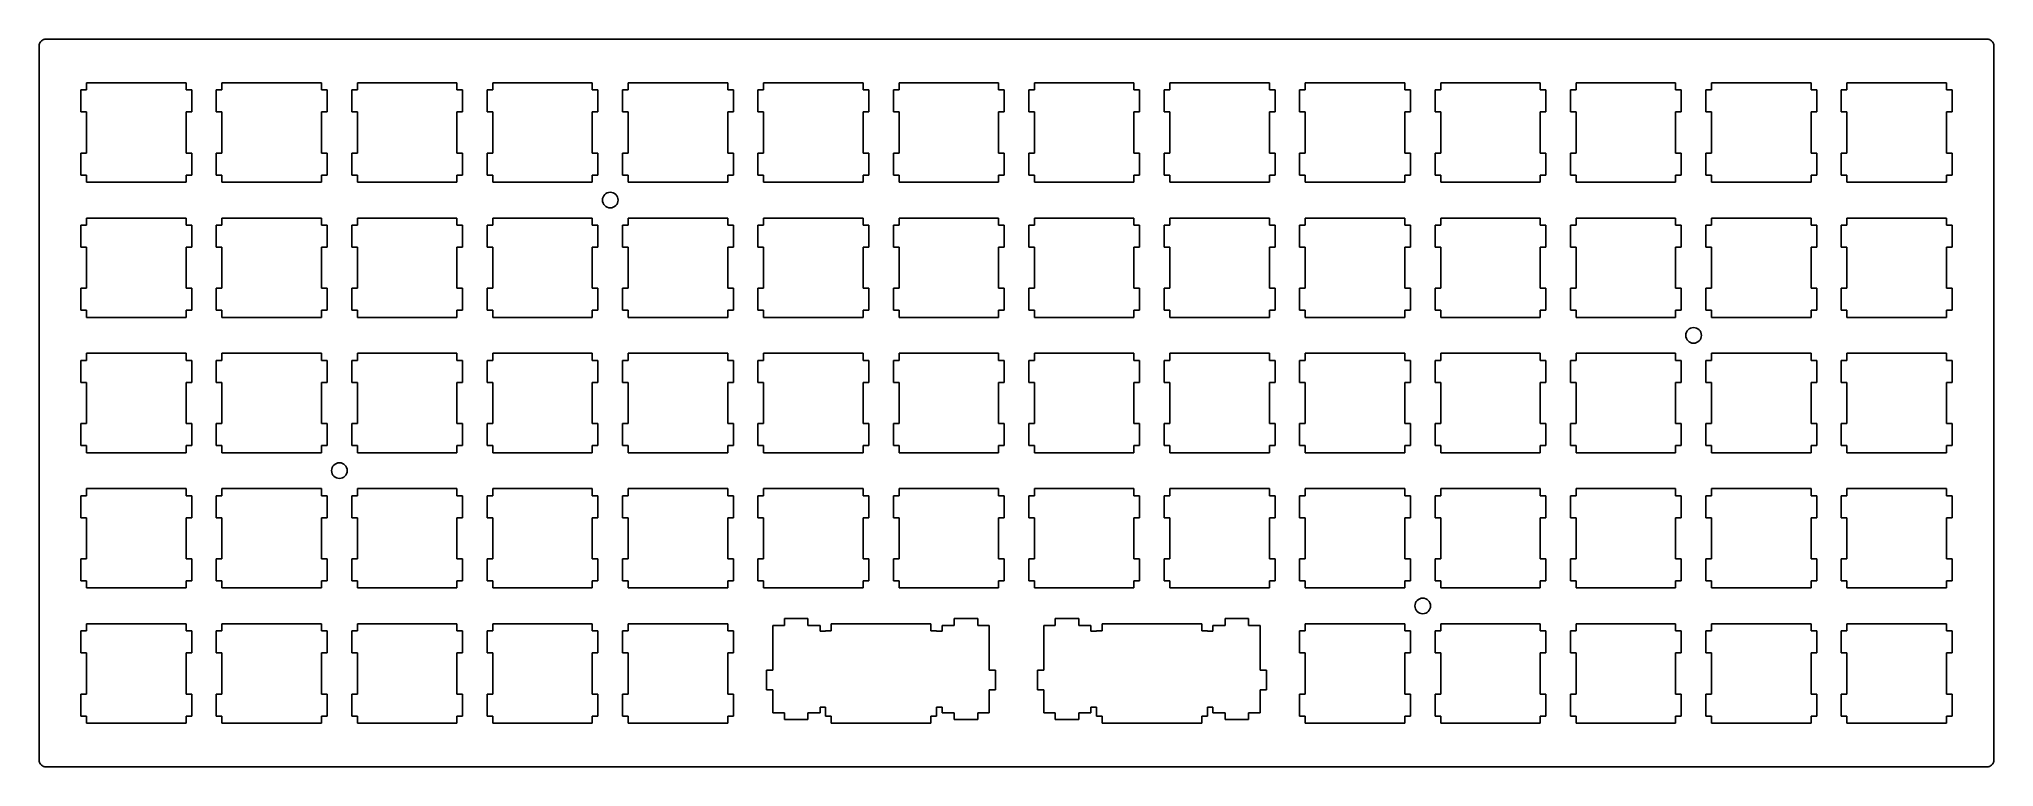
# Model space of a CAD drawing. Extents: x 0 to 275, y 0 to 103.
import ezdxf

# ---------------------------------------------------------------- set-up
doc = ezdxf.new("R2010")
doc.units = 0
doc.header["$MEASUREMENT"] = 0

msp = doc.modelspace()

# ---------------------------------------------------------------- linework, layer by layer
at = {"color": 0}
for p, q in [((0.106109, 101.75), (0.121267, 101.826)), ((0.121267, 101.826), (0.143316, 101.903)), ((0.143316, 101.903), (0.169499, 101.976)), ((0.169499, 101.976), (0.202572, 102.048)), ((0.202572, 102.048), (0.241157, 102.115)), ((0.241157, 102.115), (0.285254, 102.181)), ((0.285254, 102.181), (0.333485, 102.242)), ((0.333485, 102.242), (0.38723, 102.3)), ((0.38723, 102.3), (0.445107, 102.354)), ((0.445107, 102.354), (0.505739, 102.402)), ((0.505739, 102.402), (0.571885, 102.446)), ((0.571885, 102.446), (0.63941, 102.485)), ((0.63941, 102.485), (0.711069, 102.518)), ((0.711069, 102.518), (0.784105, 102.544)), ((0.784105, 102.544), (0.861275, 102.566)), ((0.861275, 102.566), (0.937066, 102.581)), ((0.937066, 102.581), (1.01562, 102.591)), ((1.01562, 102.591), (1.09416, 102.593)), ((1.09416, 102.593), (274.093, 102.593)), ((274.093, 102.593), (274.172, 102.591)), ((274.172, 102.591), (274.25, 102.581)), ((274.25, 102.581), (274.326, 102.566)), ((274.326, 102.566), (274.403, 102.544)), ((274.403, 102.544), (274.476, 102.518)), ((274.476, 102.518), (274.548, 102.485)), ((274.548, 102.485), (274.616, 102.446)), ((274.616, 102.446), (274.682, 102.402)), ((274.682, 102.402), (274.742, 102.354)), ((274.742, 102.354), (274.8, 102.3)), ((274.8, 102.3), (274.854, 102.242)), ((274.854, 102.242), (274.902, 102.181)), ((274.902, 102.181), (274.946, 102.115)), ((274.946, 102.115), (274.985, 102.048)), ((274.985, 102.048), (275.018, 101.976)), ((275.018, 101.976), (275.045, 101.903)), ((275.045, 101.903), (275.066, 101.826)), ((275.066, 101.826), (275.081, 101.75)), ((0.093707, 101.593), (0.096463, 101.672)), ((0.093707, 1.09416), (0.093707, 101.593)), ((0.096463, 101.672), (0.106109, 101.75)), ((275.081, 101.75), (275.091, 101.672)), ((275.091, 101.672), (275.094, 101.593)), ((275.094, 101.593), (275.094, 1.09416)), ((6.76892, 95.443), (6.76892, 96.4434)), ((6.76892, 96.4434), (20.7684, 96.4434)), ((20.7684, 96.4434), (20.7684, 95.443)), ((25.8189, 95.443), (25.8189, 96.4434)), ((25.8189, 96.4434), (39.8184, 96.4434)), ((39.8184, 96.4434), (39.8184, 95.443)), ((44.8691, 95.443), (44.8691, 96.4434)), ((44.8691, 96.4434), (58.8684, 96.4434)), ((58.8684, 96.4434), (58.8684, 95.443)), ((63.9191, 95.443), (63.9191, 96.4434)), ((63.9191, 96.4434), (77.9184, 96.4434)), ((77.9184, 96.4434), (77.9184, 95.443)), ((82.9691, 95.443), (82.9691, 96.4434)), ((82.9691, 96.4434), (96.9684, 96.4434)), ((96.9684, 96.4434), (96.9684, 95.443)), ((102.019, 95.443), (102.019, 96.4434)), ((102.019, 96.4434), (116.018, 96.4434)), ((116.018, 96.4434), (116.018, 95.443)), ((121.069, 95.443), (121.069, 96.4434)), ((121.069, 96.4434), (135.068, 96.4434)), ((135.068, 96.4434), (135.068, 95.443)), ((140.119, 95.443), (140.119, 96.4434)), ((140.119, 96.4434), (154.118, 96.4434)), ((154.118, 96.4434), (154.118, 95.443)), ((159.169, 95.443), (159.169, 96.4434)), ((159.169, 96.4434), (173.168, 96.4434)), ((173.168, 96.4434), (173.168, 95.443)), ((178.219, 95.443), (178.219, 96.4434)), ((178.219, 96.4434), (192.218, 96.4434)), ((192.218, 96.4434), (192.218, 95.443)), ((197.269, 95.443), (197.269, 96.4434)), ((197.269, 96.4434), (211.268, 96.4434)), ((211.268, 96.4434), (211.268, 95.443)), ((216.319, 95.443), (216.319, 96.4434)), ((216.319, 96.4434), (230.318, 96.4434)), ((230.318, 96.4434), (230.318, 95.443)), ((235.369, 95.443), (235.369, 96.4434)), ((235.369, 96.4434), (249.368, 96.4434)), ((249.368, 96.4434), (249.368, 95.443)), ((254.419, 95.443), (254.419, 96.4434)), ((254.419, 96.4434), (268.418, 96.4434)), ((268.418, 96.4434), (268.418, 95.443)), ((5.96829, 92.3438), (5.96829, 95.443)), ((5.96829, 95.443), (6.76892, 95.443)), ((20.7684, 95.443), (21.569, 95.443)), ((21.569, 95.443), (21.569, 92.3438)), ((25.0183, 92.3438), (25.0183, 95.443)), ((25.0183, 95.443), (25.8189, 95.443)), ((39.8184, 95.443), (40.6192, 95.443)), ((40.6192, 95.443), (40.6192, 92.3438)), ((44.0683, 92.3438), (44.0683, 95.443)), ((44.0683, 95.443), (44.8691, 95.443)), ((58.8684, 95.443), (59.6692, 95.443)), ((59.6692, 95.443), (59.6692, 92.3438)), ((63.1183, 92.3438), (63.1183, 95.443)), ((63.1183, 95.443), (63.9191, 95.443)), ((77.9184, 95.443), (78.7192, 95.443)), ((78.7192, 95.443), (78.7192, 92.3438)), ((82.1683, 92.3438), (82.1683, 95.443)), ((82.1683, 95.443), (82.9691, 95.443)), ((96.9684, 95.443), (97.7692, 95.443)), ((97.7692, 95.443), (97.7692, 92.3438)), ((101.218, 92.3438), (101.218, 95.443)), ((101.218, 95.443), (102.019, 95.443)), ((116.018, 95.443), (116.819, 95.443)), ((116.819, 95.443), (116.819, 92.3438)), ((120.268, 92.3438), (120.268, 95.443)), ((120.268, 95.443), (121.069, 95.443)), ((135.068, 95.443), (135.869, 95.443)), ((135.869, 95.443), (135.869, 92.3438)), ((139.318, 92.3438), (139.318, 95.443)), ((139.318, 95.443), (140.119, 95.443)), ((154.118, 95.443), (154.919, 95.443)), ((154.919, 95.443), (154.919, 92.3438)), ((158.368, 92.3438), (158.368, 95.443)), ((158.368, 95.443), (159.169, 95.443)), ((173.168, 95.443), (173.969, 95.443)), ((173.969, 95.443), (173.969, 92.3438)), ((177.418, 92.3438), (177.418, 95.443)), ((177.418, 95.443), (178.219, 95.443)), ((192.218, 95.443), (193.019, 95.443)), ((193.019, 95.443), (193.019, 92.3438)), ((196.468, 92.3438), (196.468, 95.443)), ((196.468, 95.443), (197.269, 95.443)), ((211.268, 95.443), (212.069, 95.443)), ((212.069, 95.443), (212.069, 92.3438)), ((215.518, 92.3438), (215.518, 95.443)), ((215.518, 95.443), (216.319, 95.443)), ((230.318, 95.443), (231.119, 95.443)), ((231.119, 95.443), (231.119, 92.3438)), ((234.568, 92.3438), (234.568, 95.443)), ((234.568, 95.443), (235.369, 95.443)), ((249.368, 95.443), (250.169, 95.443)), ((250.169, 95.443), (250.169, 92.3438)), ((253.618, 92.3438), (253.618, 95.443)), ((253.618, 95.443), (254.419, 95.443)), ((268.418, 95.443), (269.219, 95.443)), ((269.219, 95.443), (269.219, 92.3438)), ((6.76892, 92.3438), (5.96829, 92.3438)), ((6.76892, 86.5434), (6.76892, 92.3438)), ((21.569, 92.3438), (20.7684, 92.3438)), ((20.7684, 92.3438), (20.7684, 86.5434)), ((25.8189, 92.3438), (25.0183, 92.3438)), ((25.8189, 86.5434), (25.8189, 92.3438)), ((40.6192, 92.3438), (39.8184, 92.3438)), ((39.8184, 92.3438), (39.8184, 86.5434)), ((44.8691, 92.3438), (44.0683, 92.3438)), ((44.8691, 86.5434), (44.8691, 92.3438)), ((59.6692, 92.3438), (58.8684, 92.3438)), ((58.8684, 92.3438), (58.8684, 86.5434)), ((63.9191, 92.3438), (63.1183, 92.3438)), ((63.9191, 86.5434), (63.9191, 92.3438)), ((78.7192, 92.3438), (77.9184, 92.3438)), ((77.9184, 92.3438), (77.9184, 86.5434)), ((82.9691, 92.3438), (82.1683, 92.3438)), ((82.9691, 86.5434), (82.9691, 92.3438)), ((97.7692, 92.3438), (96.9684, 92.3438)), ((96.9684, 92.3438), (96.9684, 86.5434)), ((102.019, 92.3438), (101.218, 92.3438)), ((102.019, 86.5434), (102.019, 92.3438)), ((116.819, 92.3438), (116.018, 92.3438)), ((116.018, 92.3438), (116.018, 86.5434)), ((121.069, 92.3438), (120.268, 92.3438)), ((121.069, 86.5434), (121.069, 92.3438)), ((135.869, 92.3438), (135.068, 92.3438)), ((135.068, 92.3438), (135.068, 86.5434)), ((140.119, 92.3438), (139.318, 92.3438)), ((140.119, 86.5434), (140.119, 92.3438)), ((154.919, 92.3438), (154.118, 92.3438)), ((154.118, 92.3438), (154.118, 86.5434)), ((159.169, 92.3438), (158.368, 92.3438)), ((159.169, 86.5434), (159.169, 92.3438)), ((173.969, 92.3438), (173.168, 92.3438)), ((173.168, 92.3438), (173.168, 86.5434)), ((178.219, 92.3438), (177.418, 92.3438)), ((178.219, 86.5434), (178.219, 92.3438)), ((193.019, 92.3438), (192.218, 92.3438)), ((192.218, 92.3438), (192.218, 86.5434)), ((197.269, 92.3438), (196.468, 92.3438)), ((197.269, 86.5434), (197.269, 92.3438)), ((212.069, 92.3438), (211.268, 92.3438)), ((211.268, 92.3438), (211.268, 86.5434)), ((216.319, 92.3438), (215.518, 92.3438)), ((216.319, 86.5434), (216.319, 92.3438)), ((231.119, 92.3438), (230.318, 92.3438)), ((230.318, 92.3438), (230.318, 86.5434)), ((235.369, 92.3438), (234.568, 92.3438)), ((235.369, 86.5434), (235.369, 92.3438)), ((250.169, 92.3438), (249.368, 92.3438)), ((249.368, 92.3438), (249.368, 86.5434)), ((254.419, 92.3438), (253.618, 92.3438)), ((254.419, 86.5434), (254.419, 92.3438)), ((269.219, 92.3438), (268.418, 92.3438)), ((268.418, 92.3438), (268.418, 86.5434)), ((5.96829, 83.4429), (5.96829, 86.5434)), ((5.96829, 86.5434), (6.76892, 86.5434)), ((20.7684, 86.5434), (21.569, 86.5434)), ((21.569, 86.5434), (21.569, 83.4429)), ((25.0183, 83.4429), (25.0183, 86.5434)), ((25.0183, 86.5434), (25.8189, 86.5434)), ((39.8184, 86.5434), (40.6192, 86.5434)), ((40.6192, 86.5434), (40.6192, 83.4429)), ((44.0683, 83.4429), (44.0683, 86.5434)), ((44.0683, 86.5434), (44.8691, 86.5434)), ((58.8684, 86.5434), (59.6692, 86.5434)), ((59.6692, 86.5434), (59.6692, 83.4429)), ((63.1183, 83.4429), (63.1183, 86.5434)), ((63.1183, 86.5434), (63.9191, 86.5434)), ((77.9184, 86.5434), (78.7192, 86.5434)), ((78.7192, 86.5434), (78.7192, 83.4429)), ((82.1683, 83.4429), (82.1683, 86.5434)), ((82.1683, 86.5434), (82.9691, 86.5434)), ((96.9684, 86.5434), (97.7692, 86.5434)), ((97.7692, 86.5434), (97.7692, 83.4429)), ((101.218, 83.4429), (101.218, 86.5434)), ((101.218, 86.5434), (102.019, 86.5434)), ((116.018, 86.5434), (116.819, 86.5434)), ((116.819, 86.5434), (116.819, 83.4429)), ((120.268, 83.4429), (120.268, 86.5434)), ((120.268, 86.5434), (121.069, 86.5434)), ((135.068, 86.5434), (135.869, 86.5434)), ((135.869, 86.5434), (135.869, 83.4429)), ((139.318, 83.4429), (139.318, 86.5434)), ((139.318, 86.5434), (140.119, 86.5434)), ((154.118, 86.5434), (154.919, 86.5434)), ((154.919, 86.5434), (154.919, 83.4429)), ((158.368, 83.4429), (158.368, 86.5434)), ((158.368, 86.5434), (159.169, 86.5434)), ((173.168, 86.5434), (173.969, 86.5434)), ((173.969, 86.5434), (173.969, 83.4429)), ((177.418, 83.4429), (177.418, 86.5434)), ((177.418, 86.5434), (178.219, 86.5434)), ((192.218, 86.5434), (193.019, 86.5434)), ((193.019, 86.5434), (193.019, 83.4429)), ((196.468, 83.4429), (196.468, 86.5434)), ((196.468, 86.5434), (197.269, 86.5434)), ((211.268, 86.5434), (212.069, 86.5434)), ((212.069, 86.5434), (212.069, 83.4429)), ((215.518, 83.4429), (215.518, 86.5434)), ((215.518, 86.5434), (216.319, 86.5434)), ((230.318, 86.5434), (231.119, 86.5434)), ((231.119, 86.5434), (231.119, 83.4429)), ((234.568, 83.4429), (234.568, 86.5434)), ((234.568, 86.5434), (235.369, 86.5434)), ((249.368, 86.5434), (250.169, 86.5434)), ((250.169, 86.5434), (250.169, 83.4429)), ((253.618, 83.4429), (253.618, 86.5434)), ((253.618, 86.5434), (254.419, 86.5434)), ((268.418, 86.5434), (269.219, 86.5434)), ((269.219, 86.5434), (269.219, 83.4429)), ((6.76892, 83.4429), (5.96829, 83.4429)), ((6.76892, 82.4438), (6.76892, 83.4429)), ((20.7684, 83.4429), (20.7684, 82.4438)), ((21.569, 83.4429), (20.7684, 83.4429)), ((25.8189, 83.4429), (25.0183, 83.4429)), ((25.8189, 82.4438), (25.8189, 83.4429)), ((39.8184, 83.4429), (39.8184, 82.4438)), ((40.6192, 83.4429), (39.8184, 83.4429)), ((44.8691, 83.4429), (44.0683, 83.4429)), ((44.8691, 82.4438), (44.8691, 83.4429)), ((58.8684, 83.4429), (58.8684, 82.4438)), ((59.6692, 83.4429), (58.8684, 83.4429)), ((63.9191, 83.4429), (63.1183, 83.4429)), ((63.9191, 82.4438), (63.9191, 83.4429)), ((77.9184, 83.4429), (77.9184, 82.4438)), ((78.7192, 83.4429), (77.9184, 83.4429)), ((82.9691, 83.4429), (82.1683, 83.4429)), ((82.9691, 82.4438), (82.9691, 83.4429)), ((96.9684, 83.4429), (96.9684, 82.4438)), ((97.7692, 83.4429), (96.9684, 83.4429)), ((102.019, 83.4429), (101.218, 83.4429)), ((102.019, 82.4438), (102.019, 83.4429)), ((116.018, 83.4429), (116.018, 82.4438)), ((116.819, 83.4429), (116.018, 83.4429)), ((121.069, 83.4429), (120.268, 83.4429)), ((121.069, 82.4438), (121.069, 83.4429)), ((135.068, 83.4429), (135.068, 82.4438)), ((135.869, 83.4429), (135.068, 83.4429)), ((140.119, 83.4429), (139.318, 83.4429)), ((140.119, 82.4438), (140.119, 83.4429)), ((154.118, 83.4429), (154.118, 82.4438)), ((154.919, 83.4429), (154.118, 83.4429)), ((159.169, 83.4429), (158.368, 83.4429)), ((159.169, 82.4438), (159.169, 83.4429)), ((173.168, 83.4429), (173.168, 82.4438)), ((173.969, 83.4429), (173.168, 83.4429)), ((178.219, 83.4429), (177.418, 83.4429)), ((178.219, 82.4438), (178.219, 83.4429)), ((192.218, 83.4429), (192.218, 82.4438)), ((193.019, 83.4429), (192.218, 83.4429)), ((197.269, 83.4429), (196.468, 83.4429)), ((197.269, 82.4438), (197.269, 83.4429)), ((211.268, 83.4429), (211.268, 82.4438)), ((212.069, 83.4429), (211.268, 83.4429)), ((216.319, 83.4429), (215.518, 83.4429)), ((216.319, 82.4438), (216.319, 83.4429)), ((230.318, 83.4429), (230.318, 82.4438)), ((231.119, 83.4429), (230.318, 83.4429)), ((235.369, 83.4429), (234.568, 83.4429)), ((235.369, 82.4438), (235.369, 83.4429)), ((249.368, 83.4429), (249.368, 82.4438)), ((250.169, 83.4429), (249.368, 83.4429)), ((254.419, 83.4429), (253.618, 83.4429)), ((254.419, 82.4438), (254.419, 83.4429)), ((268.418, 83.4429), (268.418, 82.4438)), ((269.219, 83.4429), (268.418, 83.4429)), ((20.7684, 82.4438), (6.76892, 82.4438)), ((39.8184, 82.4438), (25.8189, 82.4438)), ((58.8684, 82.4438), (44.8691, 82.4438)), ((77.9184, 82.4438), (63.9191, 82.4438)), ((96.9684, 82.4438), (82.9691, 82.4438)), ((116.018, 82.4438), (102.019, 82.4438)), ((135.068, 82.4438), (121.069, 82.4438)), ((154.118, 82.4438), (140.119, 82.4438)), ((173.168, 82.4438), (159.169, 82.4438)), ((192.218, 82.4438), (178.219, 82.4438)), ((211.268, 82.4438), (197.269, 82.4438)), ((230.318, 82.4438), (216.319, 82.4438)), ((249.368, 82.4438), (235.369, 82.4438)), ((268.418, 82.4438), (254.419, 82.4438)), ((6.76892, 76.393), (6.76892, 77.3934)), ((6.76892, 77.3934), (20.7684, 77.3934)), ((20.7684, 77.3934), (20.7684, 76.393)), ((25.8189, 76.393), (25.8189, 77.3934)), ((25.8189, 77.3934), (39.8184, 77.3934)), ((39.8184, 77.3934), (39.8184, 76.393)), ((44.8691, 76.393), (44.8691, 77.3934)), ((44.8691, 77.3934), (58.8684, 77.3934)), ((58.8684, 77.3934), (58.8684, 76.393)), ((63.9191, 76.393), (63.9191, 77.3934)), ((63.9191, 77.3934), (77.9184, 77.3934)), ((77.9184, 77.3934), (77.9184, 76.393)), ((82.9691, 76.393), (82.9691, 77.3934)), ((82.9691, 77.3934), (96.9684, 77.3934)), ((96.9684, 77.3934), (96.9684, 76.393)), ((102.019, 76.393), (102.019, 77.3934)), ((102.019, 77.3934), (116.018, 77.3934)), ((116.018, 77.3934), (116.018, 76.393)), ((121.069, 76.393), (121.069, 77.3934)), ((121.069, 77.3934), (135.068, 77.3934)), ((135.068, 77.3934), (135.068, 76.393)), ((140.119, 76.393), (140.119, 77.3934)), ((140.119, 77.3934), (154.118, 77.3934)), ((154.118, 77.3934), (154.118, 76.393)), ((159.169, 76.393), (159.169, 77.3934)), ((159.169, 77.3934), (173.168, 77.3934)), ((173.168, 77.3934), (173.168, 76.393)), ((178.219, 76.393), (178.219, 77.3934)), ((178.219, 77.3934), (192.218, 77.3934)), ((192.218, 77.3934), (192.218, 76.393)), ((197.269, 76.393), (197.269, 77.3934)), ((197.269, 77.3934), (211.268, 77.3934)), ((211.268, 77.3934), (211.268, 76.393)), ((216.319, 76.393), (216.319, 77.3934)), ((216.319, 77.3934), (230.318, 77.3934)), ((230.318, 77.3934), (230.318, 76.393)), ((235.369, 76.393), (235.369, 77.3934)), ((235.369, 77.3934), (249.368, 77.3934)), ((249.368, 77.3934), (249.368, 76.393)), ((254.419, 76.393), (254.419, 77.3934)), ((254.419, 77.3934), (268.418, 77.3934)), ((268.418, 77.3934), (268.418, 76.393)), ((5.96829, 73.2938), (5.96829, 76.393)), ((5.96829, 76.393), (6.76892, 76.393)), ((20.7684, 76.393), (21.569, 76.393)), ((21.569, 76.393), (21.569, 73.2938)), ((25.0183, 73.2938), (25.0183, 76.393)), ((25.0183, 76.393), (25.8189, 76.393)), ((39.8184, 76.393), (40.6192, 76.393)), ((40.6192, 76.393), (40.6192, 73.2938)), ((44.0683, 73.2938), (44.0683, 76.393)), ((44.0683, 76.393), (44.8691, 76.393)), ((58.8684, 76.393), (59.6692, 76.393)), ((59.6692, 76.393), (59.6692, 73.2938)), ((63.1183, 73.2938), (63.1183, 76.393)), ((63.1183, 76.393), (63.9191, 76.393)), ((77.9184, 76.393), (78.7192, 76.393)), ((78.7192, 76.393), (78.7192, 73.2938)), ((82.1683, 73.2938), (82.1683, 76.393)), ((82.1683, 76.393), (82.9691, 76.393)), ((96.9684, 76.393), (97.7692, 76.393)), ((97.7692, 76.393), (97.7692, 73.2938)), ((101.218, 73.2938), (101.218, 76.393)), ((101.218, 76.393), (102.019, 76.393)), ((116.018, 76.393), (116.819, 76.393)), ((116.819, 76.393), (116.819, 73.2938)), ((120.268, 73.2938), (120.268, 76.393)), ((120.268, 76.393), (121.069, 76.393)), ((135.068, 76.393), (135.869, 76.393)), ((135.869, 76.393), (135.869, 73.2938)), ((139.318, 73.2938), (139.318, 76.393)), ((139.318, 76.393), (140.119, 76.393)), ((154.118, 76.393), (154.919, 76.393)), ((154.919, 76.393), (154.919, 73.2938)), ((158.368, 73.2938), (158.368, 76.393)), ((158.368, 76.393), (159.169, 76.393)), ((173.168, 76.393), (173.969, 76.393)), ((173.969, 76.393), (173.969, 73.2938)), ((177.418, 73.2938), (177.418, 76.393)), ((177.418, 76.393), (178.219, 76.393)), ((192.218, 76.393), (193.019, 76.393)), ((193.019, 76.393), (193.019, 73.2938)), ((196.468, 73.2938), (196.468, 76.393)), ((196.468, 76.393), (197.269, 76.393)), ((211.268, 76.393), (212.069, 76.393)), ((212.069, 76.393), (212.069, 73.2938)), ((215.518, 73.2938), (215.518, 76.393)), ((215.518, 76.393), (216.319, 76.393)), ((230.318, 76.393), (231.119, 76.393)), ((231.119, 76.393), (231.119, 73.2938)), ((234.568, 73.2938), (234.568, 76.393)), ((234.568, 76.393), (235.369, 76.393)), ((249.368, 76.393), (250.169, 76.393)), ((250.169, 76.393), (250.169, 73.2938)), ((253.618, 73.2938), (253.618, 76.393)), ((253.618, 76.393), (254.419, 76.393)), ((268.418, 76.393), (269.219, 76.393)), ((269.219, 76.393), (269.219, 73.2938)), ((6.76892, 73.2938), (5.96829, 73.2938)), ((6.76892, 67.4934), (6.76892, 73.2938)), ((21.569, 73.2938), (20.7684, 73.2938)), ((20.7684, 73.2938), (20.7684, 67.4934)), ((25.8189, 73.2938), (25.0183, 73.2938)), ((25.8189, 67.4934), (25.8189, 73.2938)), ((40.6192, 73.2938), (39.8184, 73.2938)), ((39.8184, 73.2938), (39.8184, 67.4934)), ((44.8691, 73.2938), (44.0683, 73.2938)), ((44.8691, 67.4934), (44.8691, 73.2938)), ((59.6692, 73.2938), (58.8684, 73.2938)), ((58.8684, 73.2938), (58.8684, 67.4934)), ((63.9191, 73.2938), (63.1183, 73.2938)), ((63.9191, 67.4934), (63.9191, 73.2938)), ((78.7192, 73.2938), (77.9184, 73.2938)), ((77.9184, 73.2938), (77.9184, 67.4934)), ((82.9691, 73.2938), (82.1683, 73.2938)), ((82.9691, 67.4934), (82.9691, 73.2938)), ((97.7692, 73.2938), (96.9684, 73.2938)), ((96.9684, 73.2938), (96.9684, 67.4934)), ((102.019, 73.2938), (101.218, 73.2938)), ((102.019, 67.4934), (102.019, 73.2938)), ((116.819, 73.2938), (116.018, 73.2938)), ((116.018, 73.2938), (116.018, 67.4934)), ((121.069, 73.2938), (120.268, 73.2938)), ((121.069, 67.4934), (121.069, 73.2938)), ((135.869, 73.2938), (135.068, 73.2938)), ((135.068, 73.2938), (135.068, 67.4934)), ((140.119, 73.2938), (139.318, 73.2938)), ((140.119, 67.4934), (140.119, 73.2938)), ((154.919, 73.2938), (154.118, 73.2938)), ((154.118, 73.2938), (154.118, 67.4934)), ((159.169, 73.2938), (158.368, 73.2938)), ((159.169, 67.4934), (159.169, 73.2938)), ((173.969, 73.2938), (173.168, 73.2938)), ((173.168, 73.2938), (173.168, 67.4934)), ((178.219, 73.2938), (177.418, 73.2938)), ((178.219, 67.4934), (178.219, 73.2938)), ((193.019, 73.2938), (192.218, 73.2938)), ((192.218, 73.2938), (192.218, 67.4934)), ((197.269, 73.2938), (196.468, 73.2938)), ((197.269, 67.4934), (197.269, 73.2938)), ((212.069, 73.2938), (211.268, 73.2938)), ((211.268, 73.2938), (211.268, 67.4934)), ((216.319, 73.2938), (215.518, 73.2938)), ((216.319, 67.4934), (216.319, 73.2938)), ((231.119, 73.2938), (230.318, 73.2938)), ((230.318, 73.2938), (230.318, 67.4934)), ((235.369, 73.2938), (234.568, 73.2938)), ((235.369, 67.4934), (235.369, 73.2938)), ((250.169, 73.2938), (249.368, 73.2938)), ((249.368, 73.2938), (249.368, 67.4934)), ((254.419, 73.2938), (253.618, 73.2938)), ((254.419, 67.4934), (254.419, 73.2938)), ((269.219, 73.2938), (268.418, 73.2938)), ((268.418, 73.2938), (268.418, 67.4934)), ((5.96829, 64.3929), (5.96829, 67.4934)), ((5.96829, 67.4934), (6.76892, 67.4934)), ((20.7684, 67.4934), (21.569, 67.4934)), ((21.569, 67.4934), (21.569, 64.3929)), ((25.0183, 64.3929), (25.0183, 67.4934)), ((25.0183, 67.4934), (25.8189, 67.4934)), ((39.8184, 67.4934), (40.6192, 67.4934)), ((40.6192, 67.4934), (40.6192, 64.3929)), ((44.0683, 64.3929), (44.0683, 67.4934)), ((44.0683, 67.4934), (44.8691, 67.4934)), ((58.8684, 67.4934), (59.6692, 67.4934)), ((59.6692, 67.4934), (59.6692, 64.3929)), ((63.1183, 64.3929), (63.1183, 67.4934)), ((63.1183, 67.4934), (63.9191, 67.4934)), ((77.9184, 67.4934), (78.7192, 67.4934)), ((78.7192, 67.4934), (78.7192, 64.3929)), ((82.1683, 64.3929), (82.1683, 67.4934)), ((82.1683, 67.4934), (82.9691, 67.4934)), ((96.9684, 67.4934), (97.7692, 67.4934)), ((97.7692, 67.4934), (97.7692, 64.3929)), ((101.218, 64.3929), (101.218, 67.4934)), ((101.218, 67.4934), (102.019, 67.4934)), ((116.018, 67.4934), (116.819, 67.4934)), ((116.819, 67.4934), (116.819, 64.3929)), ((120.268, 64.3929), (120.268, 67.4934)), ((120.268, 67.4934), (121.069, 67.4934)), ((135.068, 67.4934), (135.869, 67.4934)), ((135.869, 67.4934), (135.869, 64.3929)), ((139.318, 64.3929), (139.318, 67.4934)), ((139.318, 67.4934), (140.119, 67.4934)), ((154.118, 67.4934), (154.919, 67.4934)), ((154.919, 67.4934), (154.919, 64.3929)), ((158.368, 64.3929), (158.368, 67.4934)), ((158.368, 67.4934), (159.169, 67.4934)), ((173.168, 67.4934), (173.969, 67.4934)), ((173.969, 67.4934), (173.969, 64.3929)), ((177.418, 64.3929), (177.418, 67.4934)), ((177.418, 67.4934), (178.219, 67.4934)), ((192.218, 67.4934), (193.019, 67.4934)), ((193.019, 67.4934), (193.019, 64.3929)), ((196.468, 64.3929), (196.468, 67.4934)), ((196.468, 67.4934), (197.269, 67.4934)), ((211.268, 67.4934), (212.069, 67.4934)), ((212.069, 67.4934), (212.069, 64.3929)), ((215.518, 64.3929), (215.518, 67.4934)), ((215.518, 67.4934), (216.319, 67.4934)), ((230.318, 67.4934), (231.119, 67.4934)), ((231.119, 67.4934), (231.119, 64.3929)), ((234.568, 64.3929), (234.568, 67.4934)), ((234.568, 67.4934), (235.369, 67.4934)), ((249.368, 67.4934), (250.169, 67.4934)), ((250.169, 67.4934), (250.169, 64.3929)), ((253.618, 64.3929), (253.618, 67.4934)), ((253.618, 67.4934), (254.419, 67.4934)), ((268.418, 67.4934), (269.219, 67.4934)), ((269.219, 67.4934), (269.219, 64.3929)), ((6.76892, 64.3929), (5.96829, 64.3929)), ((6.76892, 63.3938), (6.76892, 64.3929)), ((20.7684, 63.3938), (6.76892, 63.3938)), ((20.7684, 64.3929), (20.7684, 63.3938)), ((21.569, 64.3929), (20.7684, 64.3929)), ((25.8189, 64.3929), (25.0183, 64.3929)), ((25.8189, 63.3938), (25.8189, 64.3929)), ((39.8184, 63.3938), (25.8189, 63.3938)), ((39.8184, 64.3929), (39.8184, 63.3938)), ((40.6192, 64.3929), (39.8184, 64.3929)), ((44.8691, 64.3929), (44.0683, 64.3929)), ((44.8691, 63.3938), (44.8691, 64.3929)), ((58.8684, 63.3938), (44.8691, 63.3938)), ((58.8684, 64.3929), (58.8684, 63.3938)), ((59.6692, 64.3929), (58.8684, 64.3929)), ((63.9191, 64.3929), (63.1183, 64.3929)), ((63.9191, 63.3938), (63.9191, 64.3929)), ((77.9184, 63.3938), (63.9191, 63.3938)), ((77.9184, 64.3929), (77.9184, 63.3938)), ((78.7192, 64.3929), (77.9184, 64.3929)), ((82.9691, 64.3929), (82.1683, 64.3929)), ((82.9691, 63.3938), (82.9691, 64.3929)), ((96.9684, 63.3938), (82.9691, 63.3938)), ((96.9684, 64.3929), (96.9684, 63.3938)), ((97.7692, 64.3929), (96.9684, 64.3929)), ((102.019, 64.3929), (101.218, 64.3929)), ((102.019, 63.3938), (102.019, 64.3929)), ((116.018, 63.3938), (102.019, 63.3938)), ((116.018, 64.3929), (116.018, 63.3938)), ((116.819, 64.3929), (116.018, 64.3929)), ((121.069, 64.3929), (120.268, 64.3929)), ((121.069, 63.3938), (121.069, 64.3929)), ((135.068, 63.3938), (121.069, 63.3938)), ((135.068, 64.3929), (135.068, 63.3938)), ((135.869, 64.3929), (135.068, 64.3929)), ((140.119, 64.3929), (139.318, 64.3929)), ((140.119, 63.3938), (140.119, 64.3929)), ((154.118, 63.3938), (140.119, 63.3938)), ((154.118, 64.3929), (154.118, 63.3938)), ((154.919, 64.3929), (154.118, 64.3929)), ((159.169, 64.3929), (158.368, 64.3929)), ((159.169, 63.3938), (159.169, 64.3929)), ((173.168, 63.3938), (159.169, 63.3938)), ((173.168, 64.3929), (173.168, 63.3938)), ((173.969, 64.3929), (173.168, 64.3929)), ((178.219, 64.3929), (177.418, 64.3929)), ((178.219, 63.3938), (178.219, 64.3929)), ((192.218, 63.3938), (178.219, 63.3938)), ((192.218, 64.3929), (192.218, 63.3938)), ((193.019, 64.3929), (192.218, 64.3929)), ((197.269, 64.3929), (196.468, 64.3929)), ((197.269, 63.3938), (197.269, 64.3929)), ((211.268, 63.3938), (197.269, 63.3938)), ((211.268, 64.3929), (211.268, 63.3938)), ((212.069, 64.3929), (211.268, 64.3929)), ((216.319, 64.3929), (215.518, 64.3929)), ((216.319, 63.3938), (216.319, 64.3929)), ((230.318, 63.3938), (216.319, 63.3938)), ((230.318, 64.3929), (230.318, 63.3938)), ((231.119, 64.3929), (230.318, 64.3929)), ((235.369, 64.3929), (234.568, 64.3929)), ((235.369, 63.3938), (235.369, 64.3929)), ((249.368, 63.3938), (235.369, 63.3938)), ((249.368, 64.3929), (249.368, 63.3938)), ((250.169, 64.3929), (249.368, 64.3929)), ((254.419, 64.3929), (253.618, 64.3929)), ((254.419, 63.3938), (254.419, 64.3929)), ((268.418, 63.3938), (254.419, 63.3938)), ((268.418, 64.3929), (268.418, 63.3938)), ((269.219, 64.3929), (268.418, 64.3929)), ((6.76892, 57.343), (6.76892, 58.3434)), ((6.76892, 58.3434), (20.7684, 58.3434)), ((20.7684, 58.3434), (20.7684, 57.343)), ((25.8189, 57.343), (25.8189, 58.3434)), ((25.8189, 58.3434), (39.8184, 58.3434)), ((39.8184, 58.3434), (39.8184, 57.343)), ((44.8691, 57.343), (44.8691, 58.3434)), ((44.8691, 58.3434), (58.8684, 58.3434)), ((58.8684, 58.3434), (58.8684, 57.343)), ((63.9191, 57.343), (63.9191, 58.3434)), ((63.9191, 58.3434), (77.9184, 58.3434)), ((77.9184, 58.3434), (77.9184, 57.343)), ((82.9691, 57.343), (82.9691, 58.3434)), ((82.9691, 58.3434), (96.9684, 58.3434)), ((96.9684, 58.3434), (96.9684, 57.343)), ((102.019, 57.343), (102.019, 58.3434)), ((102.019, 58.3434), (116.018, 58.3434)), ((116.018, 58.3434), (116.018, 57.343)), ((121.069, 57.343), (121.069, 58.3434)), ((121.069, 58.3434), (135.068, 58.3434)), ((135.068, 58.3434), (135.068, 57.343)), ((140.119, 57.343), (140.119, 58.3434)), ((140.119, 58.3434), (154.118, 58.3434)), ((154.118, 58.3434), (154.118, 57.343)), ((159.169, 57.343), (159.169, 58.3434)), ((159.169, 58.3434), (173.168, 58.3434)), ((173.168, 58.3434), (173.168, 57.343)), ((178.219, 57.343), (178.219, 58.3434)), ((178.219, 58.3434), (192.218, 58.3434)), ((192.218, 58.3434), (192.218, 57.343)), ((197.269, 57.343), (197.269, 58.3434)), ((197.269, 58.3434), (211.268, 58.3434)), ((211.268, 58.3434), (211.268, 57.343)), ((216.319, 57.343), (216.319, 58.3434)), ((216.319, 58.3434), (230.318, 58.3434)), ((230.318, 58.3434), (230.318, 57.343)), ((235.369, 57.343), (235.369, 58.3434)), ((235.369, 58.3434), (249.368, 58.3434)), ((249.368, 58.3434), (249.368, 57.343)), ((254.419, 57.343), (254.419, 58.3434)), ((254.419, 58.3434), (268.418, 58.3434)), ((268.418, 58.3434), (268.418, 57.343)), ((5.96829, 54.2438), (5.96829, 57.343)), ((5.96829, 57.343), (6.76892, 57.343)), ((20.7684, 57.343), (21.569, 57.343)), ((21.569, 57.343), (21.569, 54.2438)), ((25.0183, 54.2438), (25.0183, 57.343)), ((25.0183, 57.343), (25.8189, 57.343)), ((39.8184, 57.343), (40.6192, 57.343)), ((40.6192, 57.343), (40.6192, 54.2438)), ((44.0683, 54.2438), (44.0683, 57.343)), ((44.0683, 57.343), (44.8691, 57.343)), ((58.8684, 57.343), (59.6692, 57.343)), ((59.6692, 57.343), (59.6692, 54.2438)), ((63.1183, 54.2438), (63.1183, 57.343)), ((63.1183, 57.343), (63.9191, 57.343)), ((77.9184, 57.343), (78.7192, 57.343)), ((78.7192, 57.343), (78.7192, 54.2438)), ((82.1683, 54.2438), (82.1683, 57.343)), ((82.1683, 57.343), (82.9691, 57.343)), ((96.9684, 57.343), (97.7692, 57.343)), ((97.7692, 57.343), (97.7692, 54.2438)), ((101.218, 54.2438), (101.218, 57.343)), ((101.218, 57.343), (102.019, 57.343)), ((116.018, 57.343), (116.819, 57.343)), ((116.819, 57.343), (116.819, 54.2438)), ((120.268, 54.2438), (120.268, 57.343)), ((120.268, 57.343), (121.069, 57.343)), ((135.068, 57.343), (135.869, 57.343)), ((135.869, 57.343), (135.869, 54.2438)), ((139.318, 54.2438), (139.318, 57.343)), ((139.318, 57.343), (140.119, 57.343)), ((154.118, 57.343), (154.919, 57.343)), ((154.919, 57.343), (154.919, 54.2438)), ((158.368, 54.2438), (158.368, 57.343)), ((158.368, 57.343), (159.169, 57.343)), ((173.168, 57.343), (173.969, 57.343)), ((173.969, 57.343), (173.969, 54.2438)), ((177.418, 54.2438), (177.418, 57.343)), ((177.418, 57.343), (178.219, 57.343)), ((192.218, 57.343), (193.019, 57.343)), ((193.019, 57.343), (193.019, 54.2438)), ((196.468, 54.2438), (196.468, 57.343)), ((196.468, 57.343), (197.269, 57.343)), ((211.268, 57.343), (212.069, 57.343)), ((212.069, 57.343), (212.069, 54.2438)), ((215.518, 54.2438), (215.518, 57.343)), ((215.518, 57.343), (216.319, 57.343)), ((230.318, 57.343), (231.119, 57.343)), ((231.119, 57.343), (231.119, 54.2438)), ((234.568, 54.2438), (234.568, 57.343)), ((234.568, 57.343), (235.369, 57.343)), ((249.368, 57.343), (250.169, 57.343)), ((250.169, 57.343), (250.169, 54.2438)), ((253.618, 54.2438), (253.618, 57.343)), ((253.618, 57.343), (254.419, 57.343)), ((268.418, 57.343), (269.219, 57.343)), ((269.219, 57.343), (269.219, 54.2438)), ((6.76892, 54.2438), (5.96829, 54.2438)), ((6.76892, 48.4434), (6.76892, 54.2438)), ((21.569, 54.2438), (20.7684, 54.2438)), ((20.7684, 54.2438), (20.7684, 48.4434)), ((25.8189, 54.2438), (25.0183, 54.2438)), ((25.8189, 48.4434), (25.8189, 54.2438)), ((40.6192, 54.2438), (39.8184, 54.2438)), ((39.8184, 54.2438), (39.8184, 48.4434)), ((44.8691, 54.2438), (44.0683, 54.2438)), ((44.8691, 48.4434), (44.8691, 54.2438)), ((59.6692, 54.2438), (58.8684, 54.2438)), ((58.8684, 54.2438), (58.8684, 48.4434)), ((63.9191, 54.2438), (63.1183, 54.2438)), ((63.9191, 48.4434), (63.9191, 54.2438)), ((78.7192, 54.2438), (77.9184, 54.2438)), ((77.9184, 54.2438), (77.9184, 48.4434)), ((82.9691, 54.2438), (82.1683, 54.2438)), ((82.9691, 48.4434), (82.9691, 54.2438)), ((97.7692, 54.2438), (96.9684, 54.2438)), ((96.9684, 54.2438), (96.9684, 48.4434)), ((102.019, 54.2438), (101.218, 54.2438)), ((102.019, 48.4434), (102.019, 54.2438)), ((116.819, 54.2438), (116.018, 54.2438)), ((116.018, 54.2438), (116.018, 48.4434)), ((121.069, 54.2438), (120.268, 54.2438)), ((121.069, 48.4434), (121.069, 54.2438)), ((135.869, 54.2438), (135.068, 54.2438)), ((135.068, 54.2438), (135.068, 48.4434)), ((140.119, 54.2438), (139.318, 54.2438)), ((140.119, 48.4434), (140.119, 54.2438)), ((154.919, 54.2438), (154.118, 54.2438)), ((154.118, 54.2438), (154.118, 48.4434)), ((159.169, 54.2438), (158.368, 54.2438)), ((159.169, 48.4434), (159.169, 54.2438)), ((173.969, 54.2438), (173.168, 54.2438)), ((173.168, 54.2438), (173.168, 48.4434)), ((178.219, 54.2438), (177.418, 54.2438)), ((178.219, 48.4434), (178.219, 54.2438)), ((193.019, 54.2438), (192.218, 54.2438)), ((192.218, 54.2438), (192.218, 48.4434)), ((197.269, 54.2438), (196.468, 54.2438)), ((197.269, 48.4434), (197.269, 54.2438)), ((212.069, 54.2438), (211.268, 54.2438)), ((211.268, 54.2438), (211.268, 48.4434)), ((216.319, 54.2438), (215.518, 54.2438)), ((216.319, 48.4434), (216.319, 54.2438)), ((231.119, 54.2438), (230.318, 54.2438)), ((230.318, 54.2438), (230.318, 48.4434)), ((235.369, 54.2438), (234.568, 54.2438)), ((235.369, 48.4434), (235.369, 54.2438)), ((250.169, 54.2438), (249.368, 54.2438)), ((249.368, 54.2438), (249.368, 48.4434)), ((254.419, 54.2438), (253.618, 54.2438)), ((254.419, 48.4434), (254.419, 54.2438)), ((269.219, 54.2438), (268.418, 54.2438)), ((268.418, 54.2438), (268.418, 48.4434)), ((5.96829, 45.3429), (5.96829, 48.4434)), ((5.96829, 48.4434), (6.76892, 48.4434)), ((20.7684, 48.4434), (21.569, 48.4434)), ((21.569, 48.4434), (21.569, 45.3429)), ((25.0183, 45.3429), (25.0183, 48.4434)), ((25.0183, 48.4434), (25.8189, 48.4434)), ((39.8184, 48.4434), (40.6192, 48.4434)), ((40.6192, 48.4434), (40.6192, 45.3429)), ((44.0683, 45.3429), (44.0683, 48.4434)), ((44.0683, 48.4434), (44.8691, 48.4434)), ((58.8684, 48.4434), (59.6692, 48.4434)), ((59.6692, 48.4434), (59.6692, 45.3429)), ((63.1183, 45.3429), (63.1183, 48.4434)), ((63.1183, 48.4434), (63.9191, 48.4434)), ((77.9184, 48.4434), (78.7192, 48.4434)), ((78.7192, 48.4434), (78.7192, 45.3429)), ((82.1683, 45.3429), (82.1683, 48.4434)), ((82.1683, 48.4434), (82.9691, 48.4434)), ((96.9684, 48.4434), (97.7692, 48.4434)), ((97.7692, 48.4434), (97.7692, 45.3429)), ((101.218, 45.3429), (101.218, 48.4434)), ((101.218, 48.4434), (102.019, 48.4434)), ((116.018, 48.4434), (116.819, 48.4434)), ((116.819, 48.4434), (116.819, 45.3429)), ((120.268, 45.3429), (120.268, 48.4434)), ((120.268, 48.4434), (121.069, 48.4434)), ((135.068, 48.4434), (135.869, 48.4434)), ((135.869, 48.4434), (135.869, 45.3429)), ((139.318, 45.3429), (139.318, 48.4434)), ((139.318, 48.4434), (140.119, 48.4434)), ((154.118, 48.4434), (154.919, 48.4434)), ((154.919, 48.4434), (154.919, 45.3429)), ((158.368, 45.3429), (158.368, 48.4434)), ((158.368, 48.4434), (159.169, 48.4434)), ((173.168, 48.4434), (173.969, 48.4434)), ((173.969, 48.4434), (173.969, 45.3429)), ((177.418, 45.3429), (177.418, 48.4434)), ((177.418, 48.4434), (178.219, 48.4434)), ((192.218, 48.4434), (193.019, 48.4434)), ((193.019, 48.4434), (193.019, 45.3429)), ((196.468, 45.3429), (196.468, 48.4434)), ((196.468, 48.4434), (197.269, 48.4434)), ((211.268, 48.4434), (212.069, 48.4434)), ((212.069, 48.4434), (212.069, 45.3429)), ((215.518, 45.3429), (215.518, 48.4434)), ((215.518, 48.4434), (216.319, 48.4434)), ((230.318, 48.4434), (231.119, 48.4434)), ((231.119, 48.4434), (231.119, 45.3429)), ((234.568, 45.3429), (234.568, 48.4434)), ((234.568, 48.4434), (235.369, 48.4434)), ((249.368, 48.4434), (250.169, 48.4434)), ((250.169, 48.4434), (250.169, 45.3429)), ((253.618, 45.3429), (253.618, 48.4434)), ((253.618, 48.4434), (254.419, 48.4434)), ((268.418, 48.4434), (269.219, 48.4434)), ((269.219, 48.4434), (269.219, 45.3429)), ((6.76892, 45.3429), (5.96829, 45.3429)), ((6.76892, 44.3438), (6.76892, 45.3429)), ((20.7684, 44.3438), (6.76892, 44.3438)), ((20.7684, 45.3429), (20.7684, 44.3438)), ((21.569, 45.3429), (20.7684, 45.3429)), ((25.8189, 45.3429), (25.0183, 45.3429)), ((25.8189, 44.3438), (25.8189, 45.3429)), ((39.8184, 44.3438), (25.8189, 44.3438)), ((39.8184, 45.3429), (39.8184, 44.3438)), ((40.6192, 45.3429), (39.8184, 45.3429)), ((44.8691, 45.3429), (44.0683, 45.3429)), ((44.8691, 44.3438), (44.8691, 45.3429)), ((58.8684, 44.3438), (44.8691, 44.3438)), ((58.8684, 45.3429), (58.8684, 44.3438)), ((59.6692, 45.3429), (58.8684, 45.3429)), ((63.9191, 45.3429), (63.1183, 45.3429)), ((63.9191, 44.3438), (63.9191, 45.3429)), ((77.9184, 44.3438), (63.9191, 44.3438)), ((77.9184, 45.3429), (77.9184, 44.3438)), ((78.7192, 45.3429), (77.9184, 45.3429)), ((82.9691, 45.3429), (82.1683, 45.3429)), ((82.9691, 44.3438), (82.9691, 45.3429)), ((96.9684, 44.3438), (82.9691, 44.3438)), ((96.9684, 45.3429), (96.9684, 44.3438)), ((97.7692, 45.3429), (96.9684, 45.3429)), ((102.019, 45.3429), (101.218, 45.3429)), ((102.019, 44.3438), (102.019, 45.3429)), ((116.018, 44.3438), (102.019, 44.3438)), ((116.018, 45.3429), (116.018, 44.3438)), ((116.819, 45.3429), (116.018, 45.3429)), ((121.069, 45.3429), (120.268, 45.3429)), ((121.069, 44.3438), (121.069, 45.3429)), ((135.068, 44.3438), (121.069, 44.3438)), ((135.068, 45.3429), (135.068, 44.3438)), ((135.869, 45.3429), (135.068, 45.3429)), ((140.119, 45.3429), (139.318, 45.3429)), ((140.119, 44.3438), (140.119, 45.3429)), ((154.118, 44.3438), (140.119, 44.3438)), ((154.118, 45.3429), (154.118, 44.3438)), ((154.919, 45.3429), (154.118, 45.3429)), ((159.169, 45.3429), (158.368, 45.3429)), ((159.169, 44.3438), (159.169, 45.3429)), ((173.168, 44.3438), (159.169, 44.3438)), ((173.168, 45.3429), (173.168, 44.3438)), ((173.969, 45.3429), (173.168, 45.3429)), ((178.219, 45.3429), (177.418, 45.3429)), ((178.219, 44.3438), (178.219, 45.3429)), ((192.218, 44.3438), (178.219, 44.3438)), ((192.218, 45.3429), (192.218, 44.3438)), ((193.019, 45.3429), (192.218, 45.3429)), ((197.269, 45.3429), (196.468, 45.3429)), ((197.269, 44.3438), (197.269, 45.3429)), ((211.268, 44.3438), (197.269, 44.3438)), ((211.268, 45.3429), (211.268, 44.3438)), ((212.069, 45.3429), (211.268, 45.3429)), ((216.319, 45.3429), (215.518, 45.3429)), ((216.319, 44.3438), (216.319, 45.3429)), ((230.318, 44.3438), (216.319, 44.3438)), ((230.318, 45.3429), (230.318, 44.3438)), ((231.119, 45.3429), (230.318, 45.3429)), ((235.369, 45.3429), (234.568, 45.3429)), ((235.369, 44.3438), (235.369, 45.3429)), ((249.368, 44.3438), (235.369, 44.3438)), ((249.368, 45.3429), (249.368, 44.3438)), ((250.169, 45.3429), (249.368, 45.3429)), ((254.419, 45.3429), (253.618, 45.3429)), ((254.419, 44.3438), (254.419, 45.3429)), ((268.418, 44.3438), (254.419, 44.3438)), ((268.418, 45.3429), (268.418, 44.3438)), ((269.219, 45.3429), (268.418, 45.3429)), ((6.76892, 38.293), (6.76892, 39.2934)), ((6.76892, 39.2934), (20.7684, 39.2934)), ((20.7684, 39.2934), (20.7684, 38.293)), ((25.8189, 38.293), (25.8189, 39.2934)), ((25.8189, 39.2934), (39.8184, 39.2934)), ((39.8184, 39.2934), (39.8184, 38.293)), ((44.8691, 38.293), (44.8691, 39.2934)), ((44.8691, 39.2934), (58.8684, 39.2934)), ((58.8684, 39.2934), (58.8684, 38.293)), ((63.9191, 38.293), (63.9191, 39.2934)), ((63.9191, 39.2934), (77.9184, 39.2934)), ((77.9184, 39.2934), (77.9184, 38.293)), ((82.9691, 38.293), (82.9691, 39.2934)), ((82.9691, 39.2934), (96.9684, 39.2934)), ((96.9684, 39.2934), (96.9684, 38.293)), ((102.019, 38.293), (102.019, 39.2934)), ((102.019, 39.2934), (116.018, 39.2934)), ((116.018, 39.2934), (116.018, 38.293)), ((121.069, 38.293), (121.069, 39.2934)), ((121.069, 39.2934), (135.068, 39.2934)), ((135.068, 39.2934), (135.068, 38.293)), ((140.119, 38.293), (140.119, 39.2934)), ((140.119, 39.2934), (154.118, 39.2934)), ((154.118, 39.2934), (154.118, 38.293)), ((159.169, 38.293), (159.169, 39.2934)), ((159.169, 39.2934), (173.168, 39.2934)), ((173.168, 39.2934), (173.168, 38.293)), ((178.219, 38.293), (178.219, 39.2934)), ((178.219, 39.2934), (192.218, 39.2934)), ((192.218, 39.2934), (192.218, 38.293)), ((197.269, 38.293), (197.269, 39.2934)), ((197.269, 39.2934), (211.268, 39.2934)), ((211.268, 39.2934), (211.268, 38.293)), ((216.319, 38.293), (216.319, 39.2934)), ((216.319, 39.2934), (230.318, 39.2934)), ((230.318, 39.2934), (230.318, 38.293)), ((235.369, 38.293), (235.369, 39.2934)), ((235.369, 39.2934), (249.368, 39.2934)), ((249.368, 39.2934), (249.368, 38.293)), ((254.419, 38.293), (254.419, 39.2934)), ((254.419, 39.2934), (268.418, 39.2934)), ((268.418, 39.2934), (268.418, 38.293)), ((5.96829, 35.1937), (5.96829, 38.293)), ((5.96829, 38.293), (6.76892, 38.293)), ((20.7684, 38.293), (21.569, 38.293)), ((21.569, 38.293), (21.569, 35.1937)), ((25.0183, 35.1937), (25.0183, 38.293)), ((25.0183, 38.293), (25.8189, 38.293)), ((39.8184, 38.293), (40.6192, 38.293)), ((40.6192, 38.293), (40.6192, 35.1937)), ((44.0683, 35.1937), (44.0683, 38.293)), ((44.0683, 38.293), (44.8691, 38.293)), ((58.8684, 38.293), (59.6692, 38.293)), ((59.6692, 38.293), (59.6692, 35.1937)), ((63.1183, 35.1937), (63.1183, 38.293)), ((63.1183, 38.293), (63.9191, 38.293)), ((77.9184, 38.293), (78.7192, 38.293)), ((78.7192, 38.293), (78.7192, 35.1937)), ((82.1683, 35.1937), (82.1683, 38.293)), ((82.1683, 38.293), (82.9691, 38.293)), ((96.9684, 38.293), (97.7692, 38.293)), ((97.7692, 38.293), (97.7692, 35.1937)), ((101.218, 35.1937), (101.218, 38.293)), ((101.218, 38.293), (102.019, 38.293)), ((116.018, 38.293), (116.819, 38.293)), ((116.819, 38.293), (116.819, 35.1937)), ((120.268, 35.1937), (120.268, 38.293)), ((120.268, 38.293), (121.069, 38.293)), ((135.068, 38.293), (135.869, 38.293)), ((135.869, 38.293), (135.869, 35.1937)), ((139.318, 35.1937), (139.318, 38.293)), ((139.318, 38.293), (140.119, 38.293)), ((154.118, 38.293), (154.919, 38.293)), ((154.919, 38.293), (154.919, 35.1937)), ((158.368, 35.1937), (158.368, 38.293)), ((158.368, 38.293), (159.169, 38.293)), ((173.168, 38.293), (173.969, 38.293)), ((173.969, 38.293), (173.969, 35.1937)), ((177.418, 35.1937), (177.418, 38.293)), ((177.418, 38.293), (178.219, 38.293)), ((192.218, 38.293), (193.019, 38.293)), ((193.019, 38.293), (193.019, 35.1937)), ((196.468, 35.1937), (196.468, 38.293)), ((196.468, 38.293), (197.269, 38.293)), ((211.268, 38.293), (212.069, 38.293)), ((212.069, 38.293), (212.069, 35.1937)), ((215.518, 35.1937), (215.518, 38.293)), ((215.518, 38.293), (216.319, 38.293)), ((230.318, 38.293), (231.119, 38.293)), ((231.119, 38.293), (231.119, 35.1937)), ((234.568, 35.1937), (234.568, 38.293)), ((234.568, 38.293), (235.369, 38.293)), ((249.368, 38.293), (250.169, 38.293)), ((250.169, 38.293), (250.169, 35.1937)), ((253.618, 35.1937), (253.618, 38.293)), ((253.618, 38.293), (254.419, 38.293)), ((268.418, 38.293), (269.219, 38.293)), ((269.219, 38.293), (269.219, 35.1937)), ((6.76892, 35.1937), (5.96829, 35.1937)), ((6.76892, 29.3935), (6.76892, 35.1937)), ((21.569, 35.1937), (20.7684, 35.1937)), ((20.7684, 35.1937), (20.7684, 29.3935)), ((25.8189, 35.1937), (25.0183, 35.1937)), ((25.8189, 29.3935), (25.8189, 35.1937)), ((40.6192, 35.1937), (39.8184, 35.1937)), ((39.8184, 35.1937), (39.8184, 29.3935)), ((44.8691, 35.1937), (44.0683, 35.1937)), ((44.8691, 29.3935), (44.8691, 35.1937)), ((59.6692, 35.1937), (58.8684, 35.1937)), ((58.8684, 35.1937), (58.8684, 29.3935)), ((63.9191, 35.1937), (63.1183, 35.1937)), ((63.9191, 29.3935), (63.9191, 35.1937)), ((78.7192, 35.1937), (77.9184, 35.1937)), ((77.9184, 35.1937), (77.9184, 29.3935)), ((82.9691, 35.1937), (82.1683, 35.1937)), ((82.9691, 29.3935), (82.9691, 35.1937)), ((97.7692, 35.1937), (96.9684, 35.1937)), ((96.9684, 35.1937), (96.9684, 29.3935)), ((102.019, 35.1937), (101.218, 35.1937)), ((102.019, 29.3935), (102.019, 35.1937)), ((116.819, 35.1937), (116.018, 35.1937)), ((116.018, 35.1937), (116.018, 29.3935)), ((121.069, 35.1937), (120.268, 35.1937)), ((121.069, 29.3935), (121.069, 35.1937)), ((135.869, 35.1937), (135.068, 35.1937)), ((135.068, 35.1937), (135.068, 29.3935)), ((140.119, 35.1937), (139.318, 35.1937)), ((140.119, 29.3935), (140.119, 35.1937)), ((154.919, 35.1937), (154.118, 35.1937)), ((154.118, 35.1937), (154.118, 29.3935)), ((159.169, 35.1937), (158.368, 35.1937)), ((159.169, 29.3935), (159.169, 35.1937)), ((173.969, 35.1937), (173.168, 35.1937)), ((173.168, 35.1937), (173.168, 29.3935)), ((178.219, 35.1937), (177.418, 35.1937)), ((178.219, 29.3935), (178.219, 35.1937)), ((193.019, 35.1937), (192.218, 35.1937)), ((192.218, 35.1937), (192.218, 29.3935)), ((197.269, 35.1937), (196.468, 35.1937)), ((197.269, 29.3935), (197.269, 35.1937)), ((212.069, 35.1937), (211.268, 35.1937)), ((211.268, 35.1937), (211.268, 29.3935)), ((216.319, 35.1937), (215.518, 35.1937)), ((216.319, 29.3935), (216.319, 35.1937)), ((231.119, 35.1937), (230.318, 35.1937)), ((230.318, 35.1937), (230.318, 29.3935)), ((235.369, 35.1937), (234.568, 35.1937)), ((235.369, 29.3935), (235.369, 35.1937)), ((250.169, 35.1937), (249.368, 35.1937)), ((249.368, 35.1937), (249.368, 29.3935)), ((254.419, 35.1937), (253.618, 35.1937)), ((254.419, 29.3935), (254.419, 35.1937)), ((269.219, 35.1937), (268.418, 35.1937)), ((268.418, 35.1937), (268.418, 29.3935)), ((5.96829, 26.293), (5.96829, 29.3935)), ((5.96829, 29.3935), (6.76892, 29.3935)), ((20.7684, 29.3935), (21.569, 29.3935)), ((21.569, 29.3935), (21.569, 26.293)), ((25.0183, 26.293), (25.0183, 29.3935)), ((25.0183, 29.3935), (25.8189, 29.3935)), ((39.8184, 29.3935), (40.6192, 29.3935)), ((40.6192, 29.3935), (40.6192, 26.293)), ((44.0683, 26.293), (44.0683, 29.3935)), ((44.0683, 29.3935), (44.8691, 29.3935)), ((58.8684, 29.3935), (59.6692, 29.3935)), ((59.6692, 29.3935), (59.6692, 26.293)), ((63.1183, 26.293), (63.1183, 29.3935)), ((63.1183, 29.3935), (63.9191, 29.3935)), ((77.9184, 29.3935), (78.7192, 29.3935)), ((78.7192, 29.3935), (78.7192, 26.293)), ((82.1683, 26.293), (82.1683, 29.3935)), ((82.1683, 29.3935), (82.9691, 29.3935)), ((96.9684, 29.3935), (97.7692, 29.3935)), ((97.7692, 29.3935), (97.7692, 26.293)), ((101.218, 26.293), (101.218, 29.3935)), ((101.218, 29.3935), (102.019, 29.3935)), ((116.018, 29.3935), (116.819, 29.3935)), ((116.819, 29.3935), (116.819, 26.293)), ((120.268, 26.293), (120.268, 29.3935)), ((120.268, 29.3935), (121.069, 29.3935)), ((135.068, 29.3935), (135.869, 29.3935)), ((135.869, 29.3935), (135.869, 26.293)), ((139.318, 26.293), (139.318, 29.3935)), ((139.318, 29.3935), (140.119, 29.3935)), ((154.118, 29.3935), (154.919, 29.3935)), ((154.919, 29.3935), (154.919, 26.293)), ((158.368, 26.293), (158.368, 29.3935)), ((158.368, 29.3935), (159.169, 29.3935)), ((173.168, 29.3935), (173.969, 29.3935)), ((173.969, 29.3935), (173.969, 26.293)), ((177.418, 26.293), (177.418, 29.3935)), ((177.418, 29.3935), (178.219, 29.3935)), ((192.218, 29.3935), (193.019, 29.3935)), ((193.019, 29.3935), (193.019, 26.293)), ((196.468, 26.293), (196.468, 29.3935)), ((196.468, 29.3935), (197.269, 29.3935)), ((211.268, 29.3935), (212.069, 29.3935)), ((212.069, 29.3935), (212.069, 26.293)), ((215.518, 26.293), (215.518, 29.3935)), ((215.518, 29.3935), (216.319, 29.3935)), ((230.318, 29.3935), (231.119, 29.3935)), ((231.119, 29.3935), (231.119, 26.293)), ((234.568, 26.293), (234.568, 29.3935)), ((234.568, 29.3935), (235.369, 29.3935)), ((249.368, 29.3935), (250.169, 29.3935)), ((250.169, 29.3935), (250.169, 26.293)), ((253.618, 26.293), (253.618, 29.3935)), ((253.618, 29.3935), (254.419, 29.3935)), ((268.418, 29.3935), (269.219, 29.3935)), ((269.219, 29.3935), (269.219, 26.293)), ((6.76892, 26.293), (5.96829, 26.293)), ((6.76892, 25.2939), (6.76892, 26.293)), ((20.7684, 25.2939), (6.76892, 25.2939)), ((20.7684, 26.293), (20.7684, 25.2939)), ((21.569, 26.293), (20.7684, 26.293)), ((25.8189, 26.293), (25.0183, 26.293)), ((25.8189, 25.2939), (25.8189, 26.293)), ((39.8184, 25.2939), (25.8189, 25.2939)), ((39.8184, 26.293), (39.8184, 25.2939)), ((40.6192, 26.293), (39.8184, 26.293)), ((44.8691, 26.293), (44.0683, 26.293)), ((44.8691, 25.2939), (44.8691, 26.293)), ((58.8684, 25.2939), (44.8691, 25.2939)), ((58.8684, 26.293), (58.8684, 25.2939)), ((59.6692, 26.293), (58.8684, 26.293)), ((63.9191, 26.293), (63.1183, 26.293)), ((63.9191, 25.2939), (63.9191, 26.293)), ((77.9184, 25.2939), (63.9191, 25.2939)), ((77.9184, 26.293), (77.9184, 25.2939)), ((78.7192, 26.293), (77.9184, 26.293)), ((82.9691, 26.293), (82.1683, 26.293)), ((82.9691, 25.2939), (82.9691, 26.293)), ((96.9684, 25.2939), (82.9691, 25.2939)), ((96.9684, 26.293), (96.9684, 25.2939)), ((97.7692, 26.293), (96.9684, 26.293)), ((102.019, 26.293), (101.218, 26.293)), ((102.019, 25.2939), (102.019, 26.293)), ((116.018, 25.2939), (102.019, 25.2939)), ((116.018, 26.293), (116.018, 25.2939)), ((116.819, 26.293), (116.018, 26.293)), ((121.069, 26.293), (120.268, 26.293)), ((121.069, 25.2939), (121.069, 26.293)), ((135.068, 25.2939), (121.069, 25.2939)), ((135.068, 26.293), (135.068, 25.2939)), ((135.869, 26.293), (135.068, 26.293)), ((140.119, 26.293), (139.318, 26.293)), ((140.119, 25.2939), (140.119, 26.293)), ((154.118, 25.2939), (140.119, 25.2939)), ((154.118, 26.293), (154.118, 25.2939)), ((154.919, 26.293), (154.118, 26.293)), ((159.169, 26.293), (158.368, 26.293)), ((159.169, 25.2939), (159.169, 26.293)), ((173.168, 25.2939), (159.169, 25.2939)), ((173.168, 26.293), (173.168, 25.2939)), ((173.969, 26.293), (173.168, 26.293)), ((178.219, 26.293), (177.418, 26.293)), ((178.219, 25.2939), (178.219, 26.293)), ((192.218, 25.2939), (178.219, 25.2939)), ((192.218, 26.293), (192.218, 25.2939)), ((193.019, 26.293), (192.218, 26.293)), ((197.269, 26.293), (196.468, 26.293)), ((197.269, 25.2939), (197.269, 26.293)), ((211.268, 25.2939), (197.269, 25.2939)), ((211.268, 26.293), (211.268, 25.2939)), ((212.069, 26.293), (211.268, 26.293)), ((216.319, 26.293), (215.518, 26.293)), ((216.319, 25.2939), (216.319, 26.293)), ((230.318, 25.2939), (216.319, 25.2939)), ((230.318, 26.293), (230.318, 25.2939)), ((231.119, 26.293), (230.318, 26.293)), ((235.369, 26.293), (234.568, 26.293)), ((235.369, 25.2939), (235.369, 26.293)), ((249.368, 25.2939), (235.369, 25.2939)), ((249.368, 26.293), (249.368, 25.2939)), ((250.169, 26.293), (249.368, 26.293)), ((254.419, 26.293), (253.618, 26.293)), ((254.419, 25.2939), (254.419, 26.293)), ((268.418, 25.2939), (254.419, 25.2939)), ((268.418, 26.293), (268.418, 25.2939)), ((269.219, 26.293), (268.418, 26.293)), ((6.76892, 19.2429), (6.76892, 20.2434)), ((6.76892, 20.2434), (20.7684, 20.2434)), ((20.7684, 20.2434), (20.7684, 19.2429)), ((25.8189, 19.2429), (25.8189, 20.2434)), ((25.8189, 20.2434), (39.8184, 20.2434)), ((39.8184, 20.2434), (39.8184, 19.2429)), ((44.8691, 19.2429), (44.8691, 20.2434)), ((44.8691, 20.2434), (58.8684, 20.2434)), ((58.8684, 20.2434), (58.8684, 19.2429)), ((63.9191, 19.2429), (63.9191, 20.2434)), ((63.9191, 20.2434), (77.9184, 20.2434)), ((77.9184, 20.2434), (77.9184, 19.2429)), ((82.9691, 19.2429), (82.9691, 20.2434)), ((82.9691, 20.2434), (96.9684, 20.2434)), ((96.9684, 20.2434), (96.9684, 19.2429)), ((103.31825, 13.74179), (103.31825, 20.01185)), ((103.31825, 20.01185), (104.94325, 20.01185)), ((104.94325, 20.01185), (104.94325, 20.99303)), ((104.94325, 20.99303), (108.24325, 20.99303)), ((108.24325, 20.99303), (108.24325, 20.01185)), ((108.24325, 20.01185), (109.96825, 20.01185)), ((109.96825, 20.01185), (109.96825, 19.2126)), ((111.54425, 19.2429), (111.54425, 20.24201)), ((111.54425, 20.24201), (125.54325, 20.24201)), ((125.54325, 20.24201), (125.54325, 19.2429)), ((127.11825, 19.2126), (127.11825, 20.01185)), ((127.11825, 20.01185), (128.84325, 20.01185)), ((128.84325, 20.01185), (128.84325, 20.99303)), ((128.84325, 20.99303), (132.14425, 20.99303)), ((132.14425, 20.99303), (132.14425, 20.01185)), ((132.14425, 20.01185), (133.76925, 20.01185)), ((133.76925, 20.01185), (133.76925, 13.74179)), ((141.41825, 13.74179), (141.41825, 20.01185)), ((141.41825, 20.01185), (143.04325, 20.01185)), ((143.04325, 20.01185), (143.04325, 20.99303)), ((143.04325, 20.99303), (146.34325, 20.99303)), ((146.34325, 20.99303), (146.34325, 20.01185)), ((146.34325, 20.01185), (148.06825, 20.01185)), ((148.06825, 20.01185), (148.06825, 19.2126)), ((149.64425, 19.2429), (149.64425, 20.24201)), ((149.64425, 20.24201), (163.64325, 20.24201)), ((163.64325, 20.24201), (163.64325, 19.2429)), ((165.21825, 19.2126), (165.21825, 20.01185)), ((165.21825, 20.01185), (166.94325, 20.01185)), ((166.94325, 20.01185), (166.94325, 20.99303)), ((166.94325, 20.99303), (170.24425, 20.99303)), ((170.24425, 20.99303), (170.24425, 20.01185)), ((170.24425, 20.01185), (171.86925, 20.01185)), ((171.86925, 20.01185), (171.86925, 13.74179)), ((178.219, 19.2429), (178.219, 20.2434)), ((178.219, 20.2434), (192.218, 20.2434)), ((192.218, 20.2434), (192.218, 19.2429)), ((197.269, 19.2429), (197.269, 20.2434)), ((197.269, 20.2434), (211.268, 20.2434)), ((211.268, 20.2434), (211.268, 19.2429)), ((216.319, 19.2429), (216.319, 20.2434)), ((216.319, 20.2434), (230.318, 20.2434)), ((230.318, 20.2434), (230.318, 19.2429)), ((235.369, 19.2429), (235.369, 20.2434)), ((235.369, 20.2434), (249.368, 20.2434)), ((249.368, 20.2434), (249.368, 19.2429)), ((254.419, 19.2429), (254.419, 20.2434)), ((254.419, 20.2434), (268.418, 20.2434)), ((268.418, 20.2434), (268.418, 19.2429)), ((5.96829, 16.1437), (5.96829, 19.2429)), ((5.96829, 19.2429), (6.76892, 19.2429)), ((20.7684, 19.2429), (21.569, 19.2429)), ((21.569, 19.2429), (21.569, 16.1437)), ((25.0183, 16.1437), (25.0183, 19.2429)), ((25.0183, 19.2429), (25.8189, 19.2429)), ((39.8184, 19.2429), (40.6192, 19.2429)), ((40.6192, 19.2429), (40.6192, 16.1437)), ((44.0683, 16.1437), (44.0683, 19.2429)), ((44.0683, 19.2429), (44.8691, 19.2429)), ((58.8684, 19.2429), (59.6692, 19.2429)), ((59.6692, 19.2429), (59.6692, 16.1437)), ((63.1183, 16.1437), (63.1183, 19.2429)), ((63.1183, 19.2429), (63.9191, 19.2429)), ((77.9184, 19.2429), (78.7192, 19.2429)), ((78.7192, 19.2429), (78.7192, 16.1437)), ((82.1683, 16.1437), (82.1683, 19.2429)), ((82.1683, 19.2429), (82.9691, 19.2429)), ((96.9684, 19.2429), (97.7692, 19.2429)), ((97.7692, 19.2429), (97.7692, 16.1437)), ((109.96825, 19.2126), (110.74325, 19.2126)), ((110.74325, 19.2126), (110.74325, 19.2429)), ((110.74325, 19.2429), (111.54425, 19.2429)), ((125.54325, 19.2429), (126.34425, 19.2429)), ((126.34425, 19.2429), (126.34425, 19.2126)), ((126.34425, 19.2126), (127.11825, 19.2126)), ((148.06825, 19.2126), (148.84325, 19.2126)), ((148.84325, 19.2126), (148.84325, 19.2429)), ((148.84325, 19.2429), (149.64425, 19.2429)), ((163.64325, 19.2429), (164.44425, 19.2429)), ((164.44425, 19.2429), (164.44425, 19.2126)), ((164.44425, 19.2126), (165.21825, 19.2126)), ((177.418, 16.1437), (177.418, 19.2429)), ((177.418, 19.2429), (178.219, 19.2429)), ((192.218, 19.2429), (193.019, 19.2429)), ((193.019, 19.2429), (193.019, 16.1437)), ((196.468, 16.1437), (196.468, 19.2429)), ((196.468, 19.2429), (197.269, 19.2429)), ((211.268, 19.2429), (212.069, 19.2429)), ((212.069, 19.2429), (212.069, 16.1437)), ((215.518, 16.1437), (215.518, 19.2429)), ((215.518, 19.2429), (216.319, 19.2429)), ((230.318, 19.2429), (231.119, 19.2429)), ((231.119, 19.2429), (231.119, 16.1437)), ((234.568, 16.1437), (234.568, 19.2429)), ((234.568, 19.2429), (235.369, 19.2429)), ((249.368, 19.2429), (250.169, 19.2429)), ((250.169, 19.2429), (250.169, 16.1437)), ((253.618, 16.1437), (253.618, 19.2429)), ((253.618, 19.2429), (254.419, 19.2429)), ((268.418, 19.2429), (269.219, 19.2429)), ((269.219, 19.2429), (269.219, 16.1437)), ((6.76892, 16.1437), (5.96829, 16.1437)), ((6.76892, 10.3436), (6.76892, 16.1437)), ((21.569, 16.1437), (20.7684, 16.1437)), ((20.7684, 16.1437), (20.7684, 10.3436)), ((25.8189, 16.1437), (25.0183, 16.1437)), ((25.8189, 10.3436), (25.8189, 16.1437)), ((40.6192, 16.1437), (39.8184, 16.1437)), ((39.8184, 16.1437), (39.8184, 10.3436)), ((44.8691, 16.1437), (44.0683, 16.1437)), ((44.8691, 10.3436), (44.8691, 16.1437)), ((59.6692, 16.1437), (58.8684, 16.1437)), ((58.8684, 16.1437), (58.8684, 10.3436)), ((63.9191, 16.1437), (63.1183, 16.1437)), ((63.9191, 10.3436), (63.9191, 16.1437)), ((78.7192, 16.1437), (77.9184, 16.1437)), ((77.9184, 16.1437), (77.9184, 10.3436)), ((82.9691, 16.1437), (82.1683, 16.1437)), ((82.9691, 10.3436), (82.9691, 16.1437)), ((97.7692, 16.1437), (96.9684, 16.1437)), ((96.9684, 16.1437), (96.9684, 10.3436)), ((178.219, 16.1437), (177.418, 16.1437)), ((178.219, 10.3436), (178.219, 16.1437)), ((193.019, 16.1437), (192.218, 16.1437)), ((192.218, 16.1437), (192.218, 10.3436)), ((197.269, 16.1437), (196.468, 16.1437)), ((197.269, 10.3436), (197.269, 16.1437)), ((212.069, 16.1437), (211.268, 16.1437)), ((211.268, 16.1437), (211.268, 10.3436)), ((216.319, 16.1437), (215.518, 16.1437)), ((216.319, 10.3436), (216.319, 16.1437)), ((231.119, 16.1437), (230.318, 16.1437)), ((230.318, 16.1437), (230.318, 10.3436)), ((235.369, 16.1437), (234.568, 16.1437)), ((235.369, 10.3436), (235.369, 16.1437)), ((250.169, 16.1437), (249.368, 16.1437)), ((249.368, 16.1437), (249.368, 10.3436)), ((254.419, 16.1437), (253.618, 16.1437)), ((254.419, 10.3436), (254.419, 16.1437)), ((269.219, 16.1437), (268.418, 16.1437)), ((268.418, 16.1437), (268.418, 10.3436)), ((102.44325, 10.94299), (102.44325, 13.74179)), ((102.44325, 13.74179), (103.31825, 13.74179)), ((133.76925, 13.74179), (134.64425, 13.74179)), ((134.64425, 13.74179), (134.64425, 10.94299)), ((140.54325, 10.94299), (140.54325, 13.74179)), ((140.54325, 13.74179), (141.41825, 13.74179)), ((171.86925, 13.74179), (172.74425, 13.74179)), ((172.74425, 13.74179), (172.74425, 10.94299)), ((5.96829, 7.24299), (5.96829, 10.3436)), ((5.96829, 10.3436), (6.76892, 10.3436)), ((20.7684, 10.3436), (21.569, 10.3436)), ((21.569, 10.3436), (21.569, 7.24299)), ((25.0183, 7.24299), (25.0183, 10.3436)), ((25.0183, 10.3436), (25.8189, 10.3436)), ((39.8184, 10.3436), (40.6192, 10.3436)), ((40.6192, 10.3436), (40.6192, 7.24299)), ((44.0683, 7.24299), (44.0683, 10.3436)), ((44.0683, 10.3436), (44.8691, 10.3436)), ((58.8684, 10.3436), (59.6692, 10.3436)), ((59.6692, 10.3436), (59.6692, 7.24299)), ((63.1183, 7.24299), (63.1183, 10.3436)), ((63.1183, 10.3436), (63.9191, 10.3436)), ((77.9184, 10.3436), (78.7192, 10.3436)), ((78.7192, 10.3436), (78.7192, 7.24299)), ((82.1683, 7.24299), (82.1683, 10.3436)), ((82.1683, 10.3436), (82.9691, 10.3436)), ((96.9684, 10.3436), (97.7692, 10.3436)), ((97.7692, 10.3436), (97.7692, 7.24299)), ((103.31825, 10.94299), (102.44325, 10.94299)), ((103.31825, 7.71289), (103.31825, 10.94299)), ((110.74325, 8.51219), (109.96825, 8.51219)), ((109.96825, 8.51219), (109.96825, 7.71289)), ((110.74325, 7.24299), (110.74325, 8.51219)), ((127.11825, 8.51219), (126.34425, 8.51219)), ((126.34425, 8.51219), (126.34425, 7.24299)), ((127.11825, 7.71289), (127.11825, 8.51219)), ((134.64425, 10.94299), (133.76925, 10.94299)), ((133.76925, 10.94299), (133.76925, 7.71289)), ((141.41825, 10.94299), (140.54325, 10.94299)), ((141.41825, 7.71289), (141.41825, 10.94299)), ((148.84325, 8.51219), (148.06825, 8.51219)), ((148.06825, 8.51219), (148.06825, 7.71289)), ((148.84325, 7.24299), (148.84325, 8.51219)), ((165.21825, 8.51219), (164.44425, 8.51219)), ((164.44425, 8.51219), (164.44425, 7.24299)), ((165.21825, 7.71289), (165.21825, 8.51219)), ((172.74425, 10.94299), (171.86925, 10.94299)), ((171.86925, 10.94299), (171.86925, 7.71289)), ((177.418, 7.24299), (177.418, 10.3436)), ((177.418, 10.3436), (178.219, 10.3436)), ((192.218, 10.3436), (193.019, 10.3436)), ((193.019, 10.3436), (193.019, 7.24299)), ((196.468, 7.24299), (196.468, 10.3436)), ((196.468, 10.3436), (197.269, 10.3436)), ((211.268, 10.3436), (212.069, 10.3436)), ((212.069, 10.3436), (212.069, 7.24299)), ((215.518, 7.24299), (215.518, 10.3436)), ((215.518, 10.3436), (216.319, 10.3436)), ((230.318, 10.3436), (231.119, 10.3436)), ((231.119, 10.3436), (231.119, 7.24299)), ((234.568, 7.24299), (234.568, 10.3436)), ((234.568, 10.3436), (235.369, 10.3436)), ((249.368, 10.3436), (250.169, 10.3436)), ((250.169, 10.3436), (250.169, 7.24299)), ((253.618, 7.24299), (253.618, 10.3436)), ((253.618, 10.3436), (254.419, 10.3436)), ((268.418, 10.3436), (269.219, 10.3436)), ((269.219, 10.3436), (269.219, 7.24299)), ((6.76892, 7.24299), (5.96829, 7.24299)), ((6.76892, 6.24388), (6.76892, 7.24299)), ((20.7684, 6.24388), (6.76892, 6.24388)), ((20.7684, 7.24299), (20.7684, 6.24388)), ((21.569, 7.24299), (20.7684, 7.24299)), ((25.8189, 7.24299), (25.0183, 7.24299)), ((25.8189, 6.24388), (25.8189, 7.24299)), ((39.8184, 6.24388), (25.8189, 6.24388)), ((39.8184, 7.24299), (39.8184, 6.24388)), ((40.6192, 7.24299), (39.8184, 7.24299)), ((44.8691, 7.24299), (44.0683, 7.24299)), ((44.8691, 6.24388), (44.8691, 7.24299)), ((58.8684, 6.24388), (44.8691, 6.24388)), ((58.8684, 7.24299), (58.8684, 6.24388)), ((59.6692, 7.24299), (58.8684, 7.24299)), ((63.9191, 7.24299), (63.1183, 7.24299)), ((63.9191, 6.24388), (63.9191, 7.24299)), ((77.9184, 6.24388), (63.9191, 6.24388)), ((77.9184, 7.24299), (77.9184, 6.24388)), ((78.7192, 7.24299), (77.9184, 7.24299)), ((82.9691, 7.24299), (82.1683, 7.24299)), ((82.9691, 6.24388), (82.9691, 7.24299)), ((96.9684, 6.24388), (82.9691, 6.24388)), ((96.9684, 7.24299), (96.9684, 6.24388)), ((97.7692, 7.24299), (96.9684, 7.24299)), ((104.94325, 7.71289), (103.31825, 7.71289)), ((104.94325, 6.79239), (104.94325, 7.71289)), ((108.24325, 6.79239), (104.94325, 6.79239)), ((109.96825, 7.71289), (108.24325, 7.71289)), ((108.24325, 7.71289), (108.24325, 6.79239)), ((111.54425, 7.24299), (110.74325, 7.24299)), ((111.54425, 6.24249), (111.54425, 7.24299)), ((125.54325, 6.24249), (111.54425, 6.24249)), ((126.34425, 7.24299), (125.54325, 7.24299)), ((125.54325, 7.24299), (125.54325, 6.24249)), ((128.84325, 7.71289), (127.11825, 7.71289)), ((128.84325, 6.79239), (128.84325, 7.71289)), ((132.14425, 6.79239), (128.84325, 6.79239)), ((133.76925, 7.71289), (132.14425, 7.71289)), ((132.14425, 7.71289), (132.14425, 6.79239)), ((143.04325, 7.71289), (141.41825, 7.71289)), ((143.04325, 6.79239), (143.04325, 7.71289)), ((146.34325, 6.79239), (143.04325, 6.79239)), ((148.06825, 7.71289), (146.34325, 7.71289)), ((146.34325, 7.71289), (146.34325, 6.79239)), ((149.64425, 7.24299), (148.84325, 7.24299)), ((149.64425, 6.24249), (149.64425, 7.24299)), ((163.64325, 6.24249), (149.64425, 6.24249)), ((164.44425, 7.24299), (163.64325, 7.24299)), ((163.64325, 7.24299), (163.64325, 6.24249)), ((166.94325, 7.71289), (165.21825, 7.71289)), ((166.94325, 6.79239), (166.94325, 7.71289)), ((170.24425, 6.79239), (166.94325, 6.79239)), ((171.86925, 7.71289), (170.24425, 7.71289)), ((170.24425, 7.71289), (170.24425, 6.79239)), ((178.219, 7.24299), (177.418, 7.24299)), ((178.219, 6.24388), (178.219, 7.24299)), ((192.218, 6.24388), (178.219, 6.24388)), ((192.218, 7.24299), (192.218, 6.24388)), ((193.019, 7.24299), (192.218, 7.24299)), ((197.269, 7.24299), (196.468, 7.24299)), ((197.269, 6.24388), (197.269, 7.24299)), ((211.268, 6.24388), (197.269, 6.24388)), ((211.268, 7.24299), (211.268, 6.24388)), ((212.069, 7.24299), (211.268, 7.24299)), ((216.319, 7.24299), (215.518, 7.24299)), ((216.319, 6.24388), (216.319, 7.24299)), ((230.318, 6.24388), (216.319, 6.24388)), ((230.318, 7.24299), (230.318, 6.24388)), ((231.119, 7.24299), (230.318, 7.24299)), ((235.369, 7.24299), (234.568, 7.24299)), ((235.369, 6.24388), (235.369, 7.24299)), ((249.368, 6.24388), (235.369, 6.24388)), ((249.368, 7.24299), (249.368, 6.24388)), ((250.169, 7.24299), (249.368, 7.24299)), ((254.419, 7.24299), (253.618, 7.24299)), ((254.419, 6.24388), (254.419, 7.24299)), ((268.418, 6.24388), (254.419, 6.24388)), ((268.418, 7.24299), (268.418, 6.24388)), ((269.219, 7.24299), (268.418, 7.24299)), ((0.096463, 1.01562), (0.093707, 1.09416)), ((0.106109, 0.937066), (0.096463, 1.01562)), ((0.121267, 0.859896), (0.106109, 0.937066)), ((0.143316, 0.784105), (0.121267, 0.859896)), ((0.169499, 0.711069), (0.143316, 0.784105)), ((0.202572, 0.63941), (0.169499, 0.711069)), ((0.241157, 0.571885), (0.202572, 0.63941)), ((0.285254, 0.505739), (0.241157, 0.571885)), ((0.333485, 0.445107), (0.285254, 0.505739)), ((0.38723, 0.385851), (0.333485, 0.445107)), ((0.445107, 0.333485), (0.38723, 0.385851)), ((0.505739, 0.283876), (0.445107, 0.333485)), ((0.571885, 0.241157), (0.505739, 0.283876)), ((0.63941, 0.202572), (0.571885, 0.241157)), ((0.711069, 0.169499), (0.63941, 0.202572)), ((0.784105, 0.141938), (0.711069, 0.169499)), ((0.861275, 0.121267), (0.784105, 0.141938)), ((0.937066, 0.106109), (0.861275, 0.121267)), ((1.01562, 0.096463), (0.937066, 0.106109)), ((1.09416, 0.093707), (1.01562, 0.096463)), ((274.093, 0.093707), (1.09416, 0.093707)), ((274.172, 0.096463), (274.093, 0.093707)), ((274.25, 0.106109), (274.172, 0.096463)), ((274.326, 0.121267), (274.25, 0.106109)), ((274.403, 0.141938), (274.326, 0.121267)), ((274.476, 0.169499), (274.403, 0.141938)), ((274.548, 0.202572), (274.476, 0.169499)), ((274.616, 0.241157), (274.548, 0.202572)), ((274.682, 0.283876), (274.616, 0.241157)), ((274.742, 0.333485), (274.682, 0.283876)), ((274.8, 0.385851), (274.742, 0.333485)), ((274.854, 0.445107), (274.8, 0.385851)), ((274.902, 0.505739), (274.854, 0.445107)), ((274.946, 0.571885), (274.902, 0.505739)), ((274.985, 0.63941), (274.946, 0.571885)), ((275.018, 0.711069), (274.985, 0.63941)), ((275.045, 0.784105), (275.018, 0.711069)), ((275.066, 0.859896), (275.045, 0.784105)), ((275.081, 0.937066), (275.066, 0.859896)), ((275.091, 1.01562), (275.081, 0.937066)), ((275.094, 1.09416), (275.091, 1.01562))]:
    msp.add_line(p, q, dxfattribs=at)
at = {"linetype": 'Continuous'}
for centre in [(80.44375, 79.91795), (232.8435, 60.86795), (42.34375, 41.81795), (194.7435, 22.76795)]:
    msp.add_circle(centre, 1.1, dxfattribs=at)

doc.saveas('drawing.dxf')
